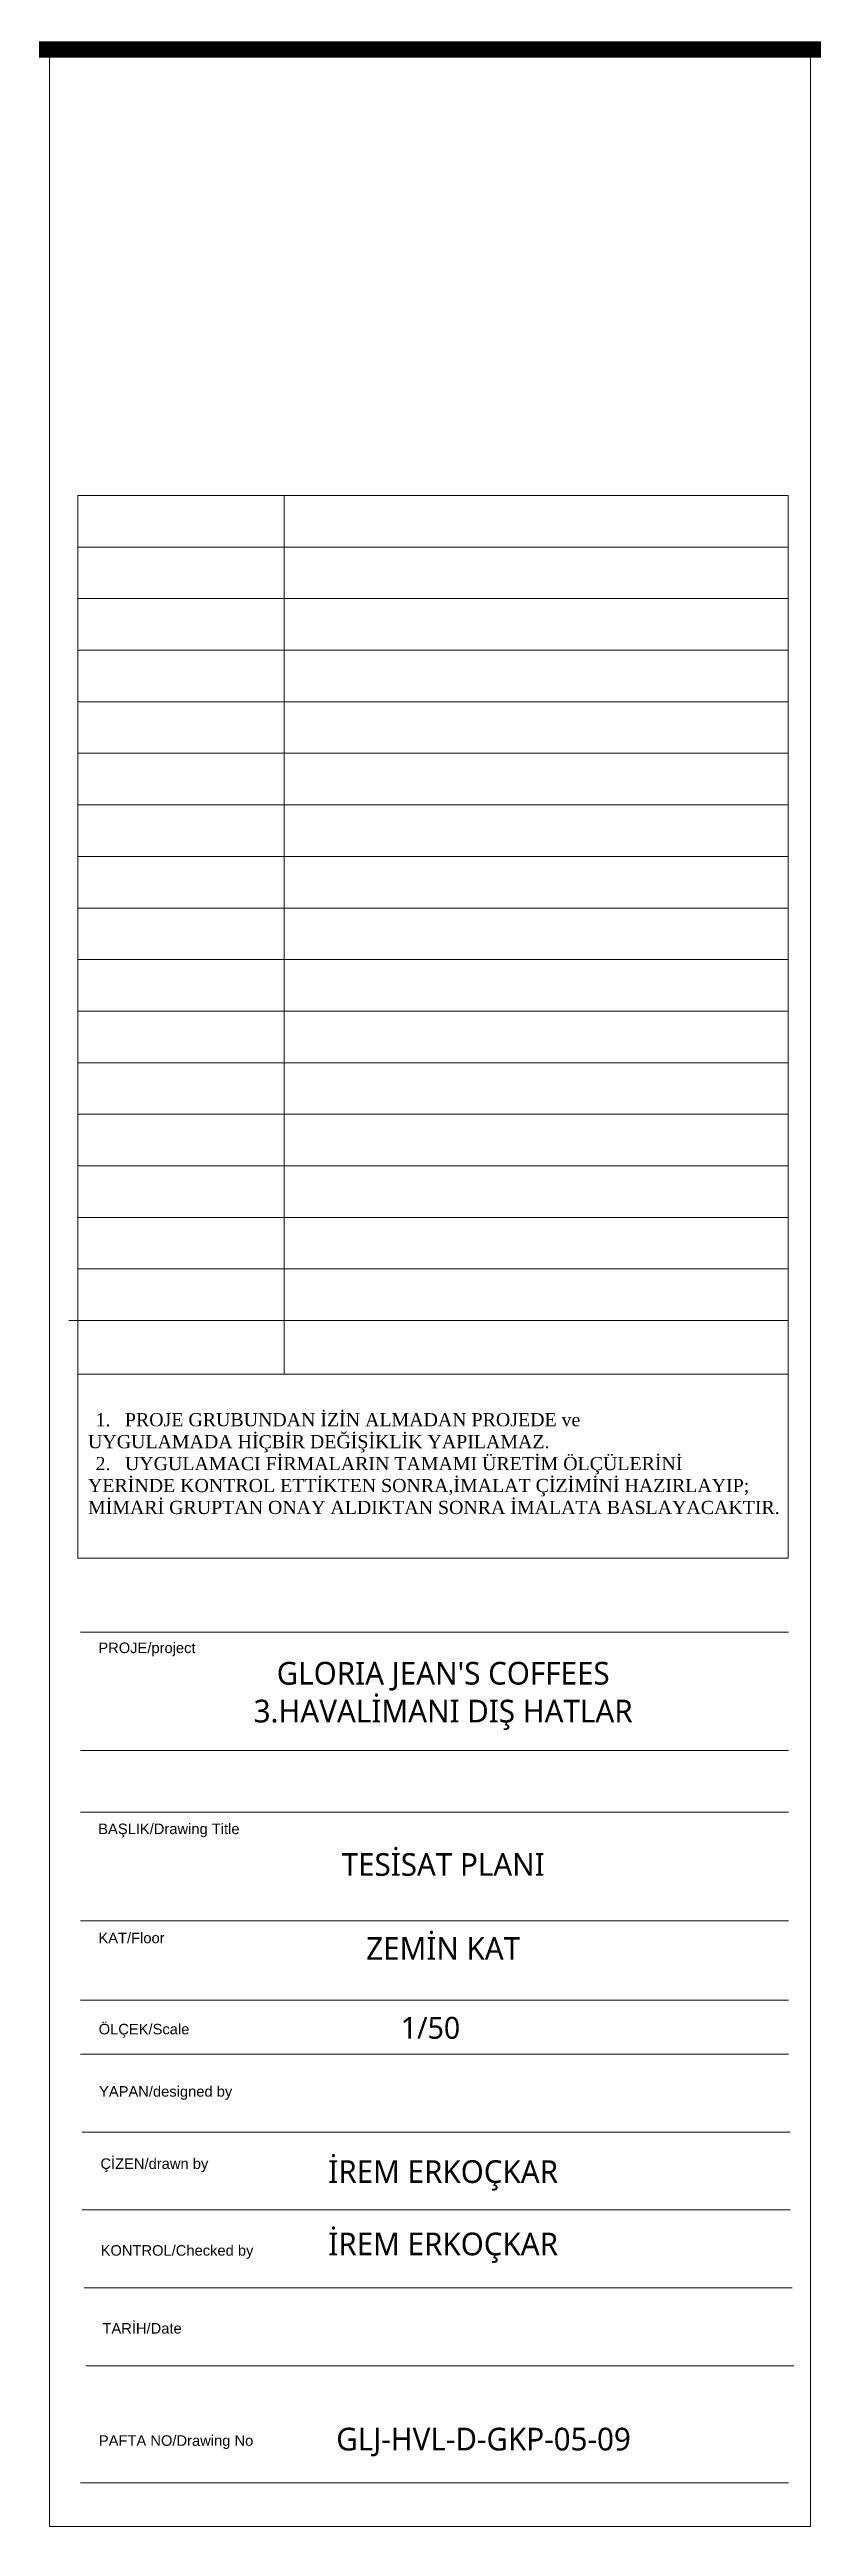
# Model space of a CAD drawing. Header units: millimetres. Extents: x 210628 to 232146, y -111309 to -91563.
# Drawn here: x 231210 to 232075, y -100868 to -98054 of the extents above; entities that cross this region are included whole.
import ezdxf
from ezdxf.enums import TextEntityAlignment as Align

# ---------------------------------------------------------------- set-up
doc = ezdxf.new("R2010")
doc.units = ezdxf.units.MM
doc.layers.get('0').update_dxf_attribs({"lineweight": 20})
doc.layers.add('t_antet', color=24, linetype='Continuous', lineweight=20)
doc.layers.add('t_yazı', color=23, linetype='Continuous', lineweight=25)
doc.styles.add('ARIALT', font='arial.ttf', dxfattribs={"height": 10})
doc.styles.get("Standard").update_dxf_attribs({"font": 'times.ttf', "height": 12})

msp = doc.modelspace()

# ---------------------------------------------------------------- texts
at = {"color": 250, "insert": (231253.95, -99660.83), "char_height": 14.9485, "width": 1027.7992, "attachment_point": 4}
msp.add_mtext('\\pi-33.306,l41.912,t41.912;1.^IPROJE GRUBUNDAN İZİN ALMADAN PROJEDE ve \\P\\pi0,l0;UYGULAMADA HİÇBİR DEĞİŞİKLİK YAPILAMAZ.\\P\\pi-33.306,l41.912;2.^IUYGULAMACI FİRMALARIN TAMAMI ÜRETİM ÖLÇÜLERİNİ \\P\\pi0,l0;YERİNDE KONTROL ETTİKTEN SONRA,İMALAT ÇİZİMİNİ HAZIRLAYIP;\\PMİMARİ GRUPTAN ONAY ALDIKTAN SONRA İMALATA BASLAYACAKTIR.', dxfattribs=at)
at = {"color": 7, "attachment_point": 5}
for s, insert, char_height, width in [("{\\fLucida Sans Unicode|b0|i0|c162|p34;GLORIA JEAN'S COFFEES\\P3.HAVALİMANI DIŞ HATLAR}", (231657.44, -99924.73), 25.7759, 621.9299), ('{\\fLucida Sans Unicode|b0|i0|c162|p34;ZEMİN KAT}', (231657.44, -100211.58), 25.7759, 621.9299), ('{\\fLucida Sans Unicode|b0|i0|c162|p34;1/50}', (231643.01, -100301.93), 24.8282, 462.9906), ('{\\fLucida Sans Unicode|b0|i0|c162|p34;İREM ERKOÇKAR}', (231657.44, -100469.53), 25.7759, 621.9299), ('{\\fLucida Sans Unicode|b0|i0|c162|p34;İREM ERKOÇKAR}', (231657.44, -100551.74), 25.7759, 621.9299)]:
    msp.add_mtext(s, dxfattribs=dict(at, insert=insert, char_height=char_height, width=width))
at = {"layer": 't_antet', "char_height": 25.7759, "width": 621.9299, "attachment_point": 5}
for s, insert in [('{\\fLucida Sans Unicode|b0|i0|c162|p34;TESİSAT PLANI}', (231657.44, -100116.4)), ('{\\fLucida Sans Unicode|b0|i0|c162|p34;GLJ-HVL-D-GKP-05-09}', (231703.27, -100772.56))]:
    msp.add_mtext(s, dxfattribs=dict(at, insert=insert))
at = {"layer": 't_yazı', "style": 'ARIALT'}
msp.add_text('PAFTA NO/Drawing No', height=11.9563, dxfattribs=at).set_placement((231354.01, -100770.81), align=Align.MIDDLE_CENTER)
for s, insert, char_height, width, attachment_point in [('PROJE/project', (231320.9, -99864.05), 11.9563, 222.3862, 2), ('BAŞLIK/Drawing Title', (231345.85, -100069.72), 11.9563, 222.3862, 2), ('KAT/Floor', (231303.35, -100193.74), 11.956, 222.3862, 2), ('ÖLÇEK/Scale', (231317.59, -100297.29), 11.9563, 80.7671, 2), ('YAPAN/designed by', (231342.13, -100368.1), 11.9563, 222.3862, 2), ('ÇİZEN/drawn by', (231329.34, -100450.16), 11.9563, 222.3862, 2), ('KONTROL/Checked by', (231268.29, -100548.77), 11.9563, 199.7873, 1), ('TARİH/Date', (231270.36, -100637.31), 11.956, 199.7873, 1)]:
    msp.add_mtext(s, dxfattribs=dict(at, insert=insert, char_height=char_height, width=width, attachment_point=attachment_point))

# ---------------------------------------------------------------- linework, layer by layer
at = {"color": 252}
for p, q in [((231210.25, -98053.91), (231210.25, -100868.41)), ((232074.71, -98053.91), (232074.71, -100868.41)), ((231210.25, -100868.41), (232074.71, -100868.41))]:
    msp.add_line(p, q, dxfattribs=at)
at = {"color": 250}
for p, q in [((231476.82, -98560.62), (231476.82, -99558.98)), ((231242.29, -98619.21), (232049.51, -98619.21)), ((231242.29, -98677.81), (232049.51, -98677.81)), ((231242.29, -98736.4), (232049.51, -98736.4)), ((231242.29, -98795), (232049.51, -98795)), ((231242.29, -98853.59), (232049.51, -98853.59)), ((231242.29, -98912.19), (232049.51, -98912.19)), ((231242.29, -98970.78), (232049.51, -98970.78)), ((231242.29, -99029.38), (232049.51, -99029.38)), ((231242.29, -99087.97), (232049.51, -99087.97)), ((231242.29, -99146.57), (232049.51, -99146.57)), ((231242.29, -99205.16), (232049.51, -99205.16)), ((231242.29, -99263.76), (232049.51, -99263.76)), ((231242.29, -99322.35), (232049.51, -99322.35)), ((231242.29, -99380.95), (232049.51, -99380.95)), ((231242.29, -99439.54), (232049.51, -99439.54)), ((231232.08, -99498.14), (232039.3, -99498.14)), ((231242.29, -99498.14), (232049.51, -99498.14)), ((232049.74, -99852.35), (231245.31, -99852.35)), ((231245.31, -99986.56), (232049.74, -99986.56)), ((232049.74, -100056.62), (231245.31, -100056.62)), ((232049.74, -100180.43), (231245.31, -100180.43)), ((232049.74, -100270.5), (231245.31, -100270.5)), ((232049.74, -100331.69), (231245.31, -100331.69)), ((232051.82, -100420.24), (231247.38, -100420.24)), ((232051.82, -100508.78), (231247.38, -100508.78)), ((232053.89, -100597.32), (231249.45, -100597.32)), ((232055.96, -100685.86), (231251.52, -100685.86)), ((232049.74, -100819.01), (231245.31, -100819.01))]:
    msp.add_line(p, q, dxfattribs=at)
at = {"color": 2, "const_width": 18.49}
msp.add_lwpolyline([(226095.89, -100918.99), (226095.89, -98053.91), (232136.46, -98053.91), (232136.46, -100918.99)], close=True, dxfattribs=at)
at = {"color": 250}
for points in [[(231242.29, -98560.62), (232049.51, -98560.62)], [(231242.29, -98560.62), (231242.29, -99768.26), (232049.51, -99768.26), (232049.51, -98560.62)], [(232049.51, -99558.98), (231242.29, -99558.98)]]:
    msp.add_lwpolyline(points, dxfattribs=at)

msp.set_redraw_order([(e.dxf.handle, doc.entitydb.next_handle()) for e in msp.query("TEXT MTEXT ATTDEF DIMENSION ARC_DIMENSION")])  # texts and dimensions are drawn at this point

doc.saveas('drawing.dxf')
